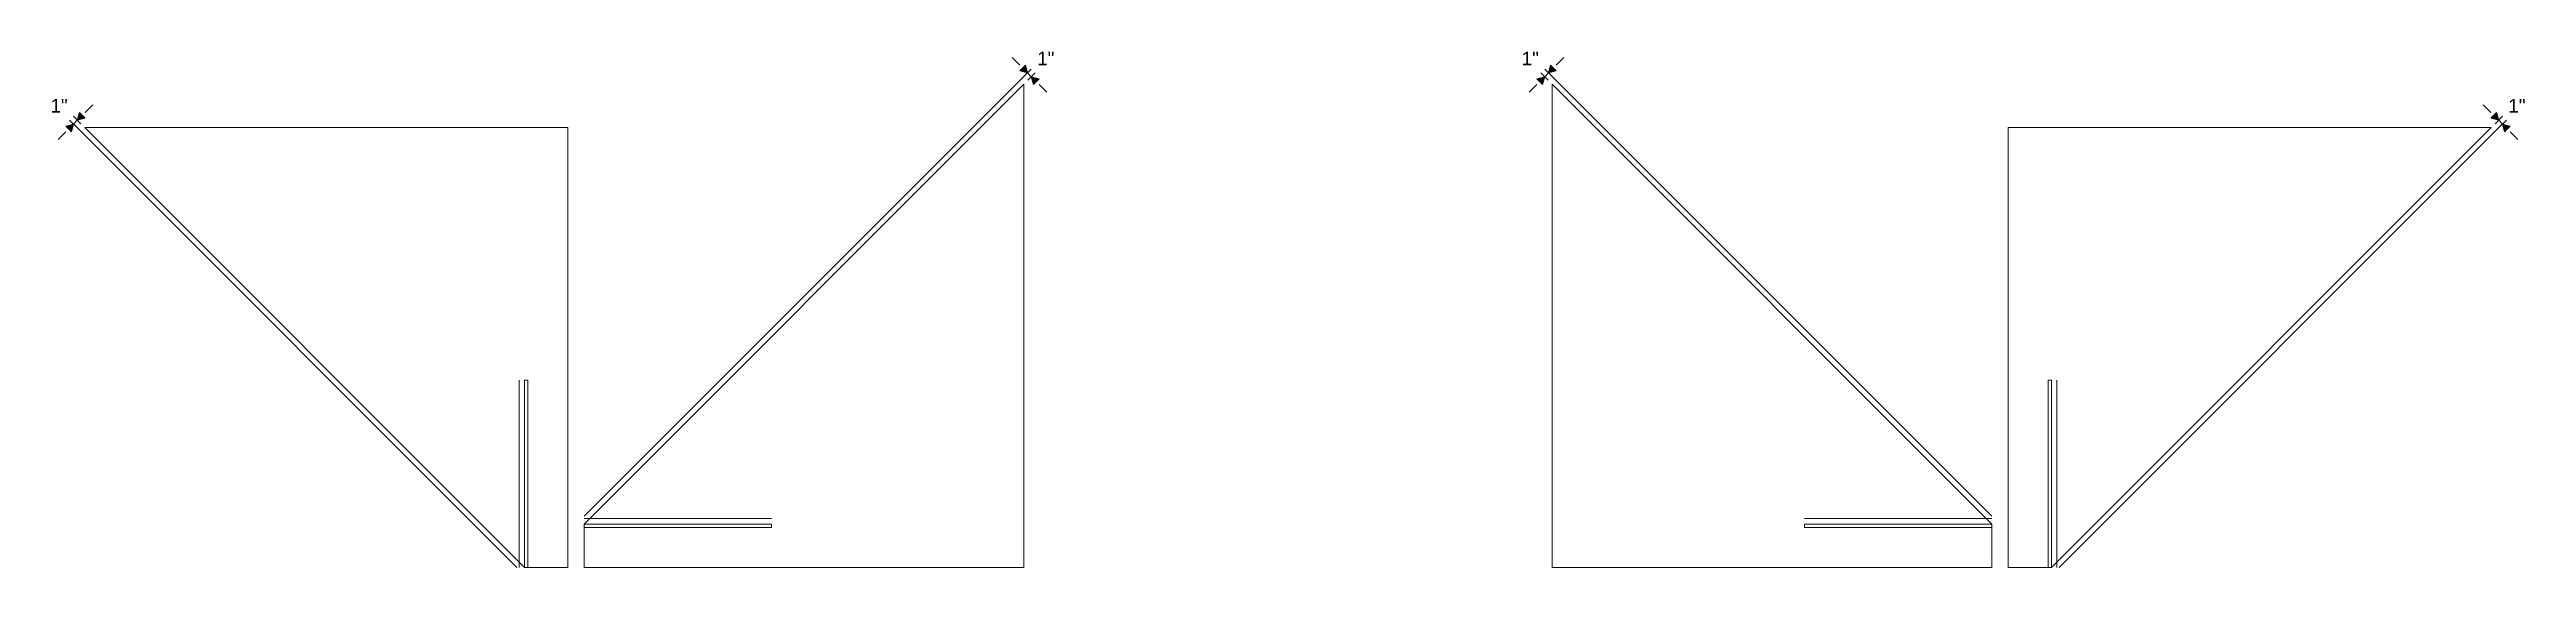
# Model space of a CAD drawing. Header units: inches. Extents: x -20237 to -17371, y 314 to 2010.
# Drawn here: x -19499.1 to -19042.9, y 674.7 to 770.1 of the extents above; entities that cross this region are included whole.
import ezdxf

# ---------------------------------------------------------------- set-up
doc = ezdxf.new("R2010")
doc.units = ezdxf.units.IN
doc.header["$MEASUREMENT"] = 0
doc.header["$PDMODE"] = 35
for name, color, linetype, lineweight in [('Dimension', 3, 'Continuous', 9), ('Drywall', 2, 'Continuous', 9), ('Kick', 4, 'Continuous', 9), ('Plywood', 6, 'Continuous', 18), ('Treads', 1, 'Continuous', 15)]:
    doc.layers.add(name, color=color, linetype=linetype, lineweight=lineweight)
doc.styles.add('Dimension and Text', font='arial.ttf', dxfattribs={"height": 0.078125})
doc.dimstyles.new('Jerrod Dimension', dxfattribs={"dimscale": 0, "dimtxt": 0.078125, "dimasz": 0.0625, "dimexe": 0.03125, "dimexo": 0.03125, "dimgap": 0.046875, "dimtad": 1, "dimtih": 1, "dimtoh": 1, "dimdec": 4, "dimzin": 1, "dimdsep": 46, "dimlunit": 5, "dimtxsty": 'Dimension and Text', "dimblk": 'arrow', "dimcen": 2.421875, "dimclrd": 3, "dimclre": 3, "dimclrt": 3, "dimadec": 1, "dimazin": 0, "dimtfac": 1, "dimtdec": 4, "dimtmove": 2, "dimatfit": 3, "dimldrblk": 'arrow', "dimfxl": 1, "dimtfillclr": 256, "dimfrac": 2, "dimlwd": -1, "dimlwe": -1, "dimarcsym": 2})

# ---------------------------------------------------------------- blocks, each defined once
blk = doc.blocks.new('arrow')
at = {"layer": 'Dimension'}
blk.add_hatch(color=0, dxfattribs=at).paths.add_polyline_path([(0, 0), (-0.64, 0.37), (-0.64, -0.37)])
at = {"layer": 'Dimension', "color": 0}
for p, q in [((-0.64, -0.37), (-0.64, 0.37)), ((0, 0), (-0.64, 0.37)), ((-0.64, -0.37), (0, 0))]:
    blk.add_line(p, q, dxfattribs=at)
blk = doc.blocks.new('*D535')
at = {"layer": 'Defpoints', "color": 0}
for p in [(-19494.69, 756.35), (-19493.33, 754.99), (-19492.63, 755.7)]:
    blk.add_point(p, dxfattribs=at)
at = {"layer": 'Drywall', "color": 3}
for p, q in [((-19493.33, 756.41), (-19494.69, 757.77)), ((-19492.57, 758.47), (-19491.16, 759.89)), ((-19496.11, 754.94), (-19497.52, 753.52)), ((-19494.04, 755.7), (-19495.4, 757.06)), ((-19493.99, 757.06), (-19494.69, 756.35))]:
    blk.add_line(p, q, dxfattribs=at)
at = {"layer": 'Drywall', "color": 3, "xscale": 2, "yscale": 2, "zscale": 2}
for p, rotation in [((-19493.99, 757.06), 224.9999999999263), ((-19494.69, 756.35), 44.99999999992629)]:
    blk.add_blockref('arrow', p, dxfattribs=dict(at, rotation=rotation))
at = {"layer": 'Drywall', "color": 3, "insert": (-19497.35, 759.72), "char_height": 2.5, "attachment_point": 5, "style": 'Dimension and Text'}
blk.add_mtext('1"', dxfattribs=at)
blk = doc.blocks.new('*D537')
at = {"layer": 'Defpoints', "color": 0}
for p in [(-19049.35, 755.7), (-19048.65, 754.99), (-19047.29, 756.35)]:
    blk.add_point(p, dxfattribs=at)
at = {"layer": 'Drywall', "color": 3}
for p, q in [((-19049.41, 758.47), (-19050.82, 759.89)), ((-19048.65, 756.41), (-19047.29, 757.77)), ((-19047.99, 757.06), (-19047.29, 756.35)), ((-19047.94, 755.7), (-19046.58, 757.06)), ((-19045.87, 754.94), (-19044.46, 753.52))]:
    blk.add_line(p, q, dxfattribs=at)
at = {"layer": 'Drywall', "color": 3, "xscale": 2, "yscale": 2, "zscale": 2}
for p, rotation in [((-19047.99, 757.06), 315.0000000000737), ((-19047.29, 756.35), 135.0000000000737)]:
    blk.add_blockref('arrow', p, dxfattribs=dict(at, rotation=rotation))
at = {"layer": 'Drywall', "color": 3, "insert": (-19044.63, 759.72), "char_height": 2.5, "attachment_point": 5, "style": 'Dimension and Text'}
blk.add_mtext('1"', dxfattribs=at)
blk = doc.blocks.new('*D543')
at = {"layer": 'Defpoints', "color": 0}
for p in [(-19320.33, 764.41), (-19319.63, 763.7), (-19318.97, 765.77)]:
    blk.add_point(p, dxfattribs=at)
at = {"layer": 'Drywall', "color": 3}
for p, q in [((-19320.39, 767.18), (-19321.8, 768.59)), ((-19319.63, 765.11), (-19318.27, 766.47)), ((-19318.27, 765.06), (-19318.97, 765.77)), ((-19318.92, 764.41), (-19317.56, 765.77)), ((-19316.85, 763.64), (-19315.44, 762.23))]:
    blk.add_line(p, q, dxfattribs=at)
at = {"layer": 'Drywall', "color": 3, "xscale": 2, "yscale": 2, "zscale": 2}
for p, rotation in [((-19318.97, 765.77), 315.0000000000737), ((-19318.27, 765.06), 135.0000000000738)]:
    blk.add_blockref('arrow', p, dxfattribs=dict(at, rotation=rotation))
at = {"layer": 'Drywall', "color": 3, "insert": (-19315.61, 768.42), "char_height": 2.5, "attachment_point": 5, "style": 'Dimension and Text'}
blk.add_mtext('1"', dxfattribs=at)
blk = doc.blocks.new('*D547')
at = {"layer": 'Defpoints', "color": 0}
for p in [(-19223.01, 765.77), (-19222.35, 763.7), (-19221.65, 764.41)]:
    blk.add_point(p, dxfattribs=at)
at = {"layer": 'Drywall', "color": 3}
for p, q in [((-19222.35, 765.11), (-19223.71, 766.47)), ((-19221.59, 767.18), (-19220.18, 768.59)), ((-19225.13, 763.64), (-19226.54, 762.23)), ((-19223.06, 764.41), (-19224.42, 765.77)), ((-19223.71, 765.06), (-19223.01, 765.77))]:
    blk.add_line(p, q, dxfattribs=at)
at = {"layer": 'Drywall', "color": 3, "xscale": 2, "yscale": 2, "zscale": 2}
for p, rotation in [((-19223.01, 765.77), 224.9999999999263), ((-19223.71, 765.06), 44.9999999999263)]:
    blk.add_blockref('arrow', p, dxfattribs=dict(at, rotation=rotation))
at = {"layer": 'Drywall', "color": 3, "insert": (-19226.37, 768.42), "char_height": 2.5, "attachment_point": 5, "style": 'Dimension and Text'}
blk.add_mtext('1"', dxfattribs=at)

msp = doc.modelspace()

# ---------------------------------------------------------------- linework, layer by layer
at = {"layer": 'Kick'}
for points in [[(-19411.62636, 674.69851), (-19411.00136, 674.69851), (-19411.00136, 709.19851), (-19411.62636, 709.19851)], [(-19130.35444, 674.69851), (-19130.97944, 674.69851), (-19130.97944, 709.19851), (-19130.35444, 709.19851)], [(-19400.62636, 682.69851), (-19400.62636, 682.07351), (-19366.12636, 682.07351), (-19366.12636, 682.69851)], [(-19141.35444, 682.69851), (-19141.35444, 682.07351), (-19175.85444, 682.07351), (-19175.85444, 682.69851)]]:
    msp.add_lwpolyline(points, close=True, dxfattribs=at)
at = {"layer": 'Plywood'}
for points in [[(-19400.62636, 674.69851), (-19400.62636, 682.69851), (-19319.62636, 763.69851), (-19319.62636, 674.69851)], [(-19141.35444, 674.69851), (-19141.35444, 682.69851), (-19222.35444, 763.69851), (-19222.35444, 674.69851)], [(-19403.62636, 674.69851), (-19411.62636, 674.69851), (-19492.62636, 755.69851), (-19403.62636, 755.69851)], [(-19138.35444, 674.69851), (-19130.35444, 674.69851), (-19049.35444, 755.69851), (-19138.35444, 755.69851)]]:
    msp.add_lwpolyline(points, close=True, dxfattribs=at)
at = {"layer": 'Treads'}
for p, q in [((-19400.62636, 684.11273), (-19319.62636, 765.11273)), ((-19141.35444, 684.11273), (-19222.35444, 765.11273)), ((-19413.04057, 674.69851), (-19494.04057, 755.69851)), ((-19128.94022, 674.69851), (-19047.94022, 755.69851)), ((-19412.62636, 709.19851), (-19412.62636, 674.69851)), ((-19129.35444, 709.19851), (-19129.35444, 674.69851)), ((-19366.12636, 683.69851), (-19400.62636, 683.69851)), ((-19175.85444, 683.69851), (-19141.35444, 683.69851))]:
    msp.add_line(p, q, dxfattribs=at)

# ---------------------------------------------------------------- dimensions: what is measured, and where the dimension line sits
at = {"layer": 'Drywall'}
for p1, p2, distance, picture, middle in [((-19319.62636, 763.69851), (-19320.33346, 764.40562), -1.92344, '*D543', (-19315.60739, 768.42459)), ((-19222.35444, 763.69851), (-19221.64733, 764.40562), 1.92344, '*D547', (-19226.3734, 768.42459)), ((-19492.62636, 755.69851), (-19493.33346, 754.99141), -1.92344, '*D535', (-19497.35243, 759.71748)), ((-19049.35444, 755.69851), (-19048.64733, 754.99141), 1.92344, '*D537', (-19044.62836, 759.71748))]:
    dim = msp.add_aligned_dim(p1=p1, p2=p2, distance=distance, dimstyle='Jerrod Dimension', override={"dimpost": '"'}, dxfattribs=at)
    dim.commit()
    dim.dimension.update_dxf_attribs({"geometry": picture, "text_midpoint": middle})

doc.saveas('drawing.dxf')
